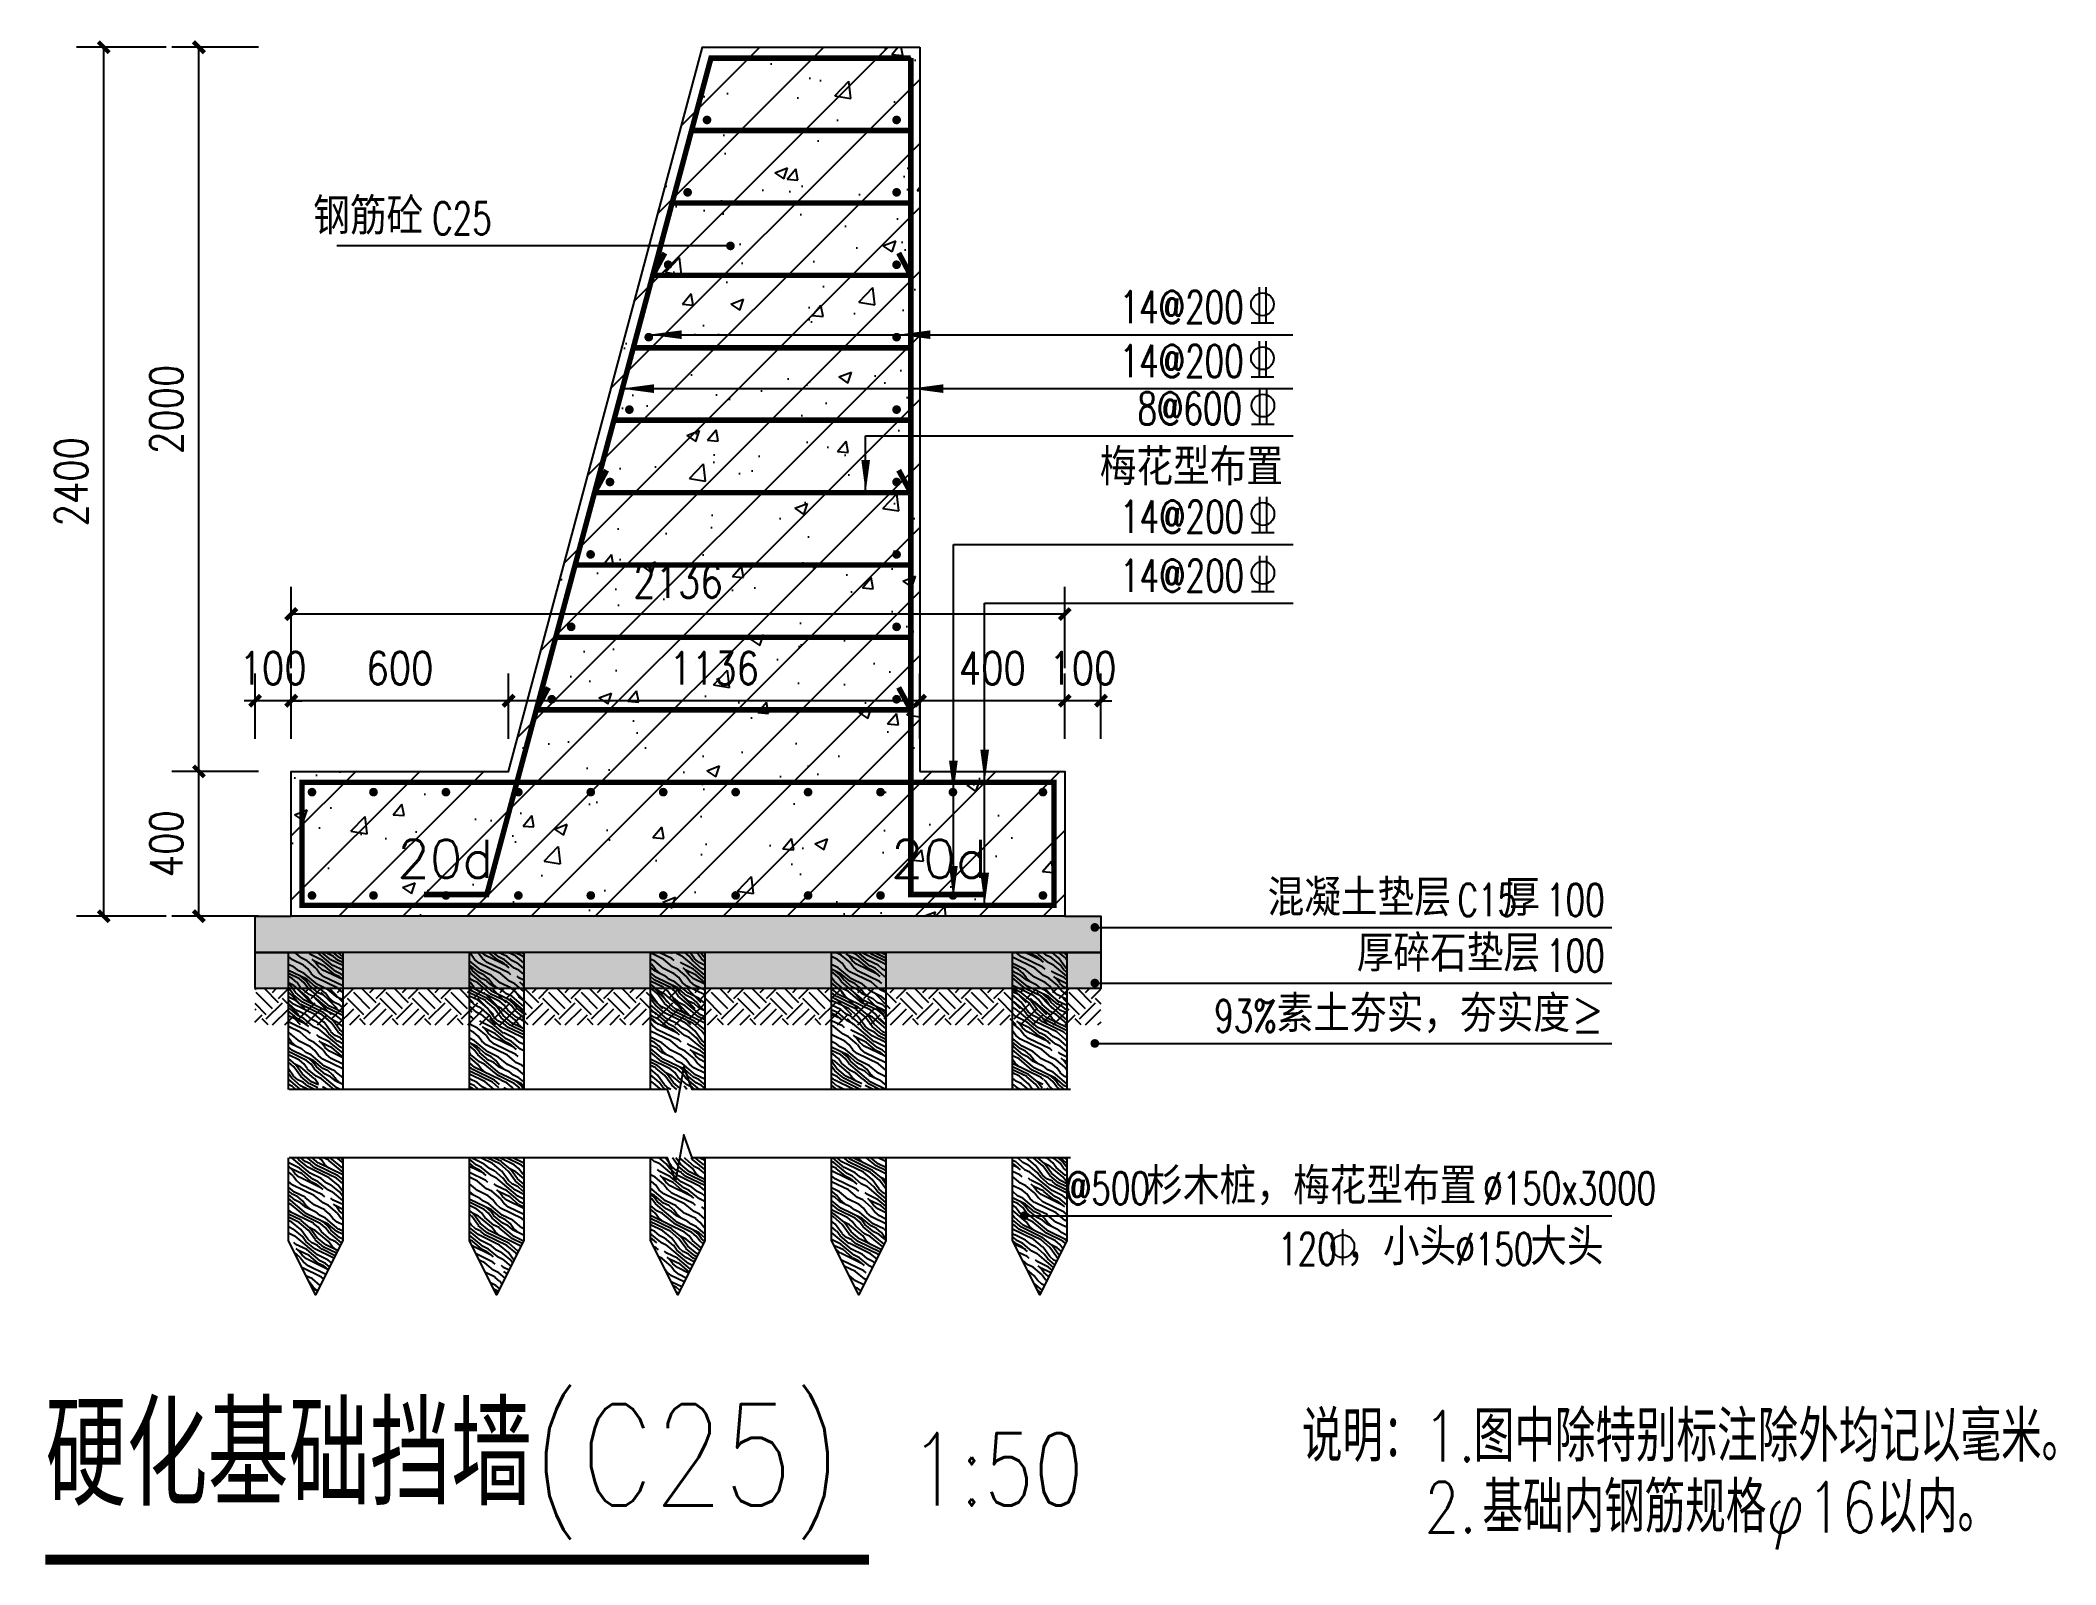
# Model space of a CAD drawing. Header units: millimetres. Extents: x -1471591 to 944464, y -468930 to 547002.
# Drawn here: x -766265 to -760700, y 144509 to 148719 of the extents above; entities that cross this region are included whole.
import ezdxf

# ---------------------------------------------------------------- set-up
doc = ezdxf.new("R2010")
doc.units = ezdxf.units.MM
doc.header["$LTSCALE"] = 10
doc.header["$PDMODE"] = 35
for name, color, linetype in [('0L-线填充', 8, 'Continuous'), ('DIM_LEAD', 3, 'Continuous'), ('DIM_SYMB', 3, 'Continuous'), ('PUB_DIM', 3, 'Continuous'), ('PUB_TEXT', 7, 'Continuous'), ('铺装', 14, 'Continuous')]:
    doc.layers.add(name, color=color, linetype=linetype)
doc.styles.add('_TCH_DIM', font='SIMPLEX.shx', dxfattribs={"bigfont": 'hztxt.shx'})
doc.styles.add('DIM_FONT', font='SIMPLEX.shx', dxfattribs={"width": 0.8})
doc.styles.get("Standard").update_dxf_attribs({"font": 'simplex.shx', "width": 0.8, "bigfont": 'hztxt.shx'})
doc.dimstyles.new('DIMN30', dxfattribs={"dimscale": 0.3, "dimtxt": 300, "dimasz": 100, "dimexe": 250, "dimexo": 300, "dimgap": 150, "dimtad": 1, "dimdec": 0, "dimzin": 0, "dimdsep": 46, "dimtxsty": 'DIM_FONT', "dimblk": 'ARCHTICK', "dimcen": 0.09, "dimclrt": 2, "dimazin": 2, "dimtfac": 1, "dimtdec": 0, "dimtix": 1, "dimtmove": 2, "dimatfit": 3, "dimldrblk": 'CLOSEDBLANK', "dimfxl": 0, "dimtolj": 1, "dimtzin": 0, "dimarcsym": 0})

msp = doc.modelspace()

# ---------------------------------------------------------------- texts
at = {"layer": 'PUB_TEXT', "style": '_TCH_DIM'}
for s, height, p in [('钢筋砼', 101.28, (-765511.2, 148183)), ('梅花型布置', 101.28, (-763339.6, 147490.1)), ('混凝土垫层', 101.28, (-762876.1, 146300.6)), ('厚', 101.3, (-762225.4, 146300.6)), ('厚碎石垫层', 101.28, (-762629.7, 146146.9)), ('素土夯实，夯实度≥', 101.28, (-762850.9, 145980.2)), ('杉木桩，梅花型布置', 101.28, (-763211, 145504.3)), ('，小头', 101.28, (-762658.8, 145336.3)), ('大头', 101.28, (-762150.7, 145336.3))]:
    msp.add_text(s, height=height, dxfattribs=at).set_placement(p)
at = {"layer": 'PUB_TEXT', "style": '_TCH_DIM', "width": 0.705882}
for s, p in [('C25', (-765183, 148183)), ('14@200', (-763284.6, 147937.8)), ('14@200', (-763284.6, 147788.8)), ('8@600', (-763235.4, 147658.1)), ('14@200', (-763283.4, 147358.7)), ('14@200', (-763283.4, 147196.1)), ('C15', (-762351.7, 146300.6)), ('100', (-762107, 146300.6)), ('100', (-762107, 146146.9)), ('93%', (-763023.5, 145980.2)), ('@500', (-763435.7, 145504.3)), ('%%c150x3000', (-762280.7, 145504.3)), ('120', (-762846.9, 145336.3)), ('%%c150', (-762357.7, 145336.3))]:
    msp.add_text(s, height=89.25, dxfattribs=at).set_placement(p)
at = {"layer": 'PUB_TEXT', "color": 2}
for p in [(-765279.3, 146406.2), (-763916.3, 146406.2)]:
    msp.add_text('20d', height=105, dxfattribs=at).set_placement(p)
at = {"layer": 'PUB_TEXT', "color": 7, "width": 0.8}
for s, height, p in [('硬化基础挡墙', 280, (-766250.8, 144672.4)), ('(C25)', 280, (-764906.8, 144672.4)), ('1:50', 200, (-763864.2, 144672.4))]:
    msp.add_text(s, height=height, dxfattribs=at).set_placement(p)
at = {"layer": 'PUB_TEXT', "width": 0.8}
for s, p in [('说明：', (-762781.3, 144793.9)), ('1.', (-762445.3, 144793.9)), ('图中除特别标注除外均记以毫米。', (-762306.7, 144793.9)), ('基础内钢筋规格φ', (-762282.7, 144597.9)), ('以内。', (-761194.7, 144597.9)), ('2.', (-762442.7, 144597.9)), ('16', (-761386.7, 144597.9))]:
    msp.add_text(s, height=140, dxfattribs=at).set_placement(p)

# ---------------------------------------------------------------- blocks, each defined once
blk = doc.blocks.new('smz')
at = {"layer": '0L-线填充'}
h = blk.add_hatch(dxfattribs=at)
h.set_pattern_fill('木纹02', color=256, scale=40, angle=40, style=0)
h.set_pattern_definition([(40, (-54325.9, 655.46), (-102.846, 122.5671), [32, -48, 16, -64]), (40, (-54242.67, 730.51), (-102.846, 122.5671), [32, -128]), (40, (-54260.07, 726.36), (-102.846, 122.5671), [16, -144]), (40, (-54330.05, 672.86), (-102.846, 122.5671), [8, -112, 8, -32]), (40, (-54292.3, 714.98), (-102.846, 122.5671), [32, -48, 8, -72]), (40, (-54325.5, 692.33), (-102.846, 122.5671), [24, -136]), (40, (-54297.44, 721.11), (-102.846, 122.5671), [48, -112]), (40, (-54336.78, 693.32), (-102.846, 122.5671), [32, -128]), (40, (-54290.32, 737.52), (-102.846, 122.5671), [80, -80]), (40, (-54332.23, 712.8), (-102.846, 122.5671), [16, -48, 32, -64]), (40, (-54249.01, 787.85), (-102.846, 122.5671), [32, -128]), (40, (-54276.1, 770.35), (-102.846, 122.5671), [16, -144]), (40, (-54303.18, 752.84), (-102.846, 122.5671), [16, -144]), (40, (-54367.03, 704.48), (-102.846, 122.5671), [32, -128]), (40, (-54308.32, 758.97), (-102.846, 122.5671), [32, -128]), (40, (-54313.46, 765.1), (-102.846, 122.5671), [32, -32, 32, -64]), (40, (-54343.12, 750.66), (-102.846, 122.5671), [16, -80, 32, -32]), (40, (-54321.18, 774.29), (-102.846, 122.5671), [48, -112]), (40, (-54326.32, 780.42), (-102.846, 122.5671), [32, -128]), (40, (-54377.92, 742.35), (-102.846, 122.5671), [48, -64, 16, -32]), (40, (-54383.06, 748.47), (-102.846, 122.5671), [80, -80]), (40, (-54312.09, 813.25), (-102.846, 122.5671), [16, -144]), (40, (-54351.43, 785.46), (-102.846, 122.5671), [32, -128]), (40, (-54378.52, 767.95), (-102.846, 122.5671), [16, -64, 16, -64]), (40, (-54393.34, 760.73), (-102.846, 122.5671), [16, -48, 32, -64]), (40, (-54371.4, 784.36), (-102.846, 122.5671), [16, -80, 16, -48]), (40, (-54349.46, 808), (-102.846, 122.5671), [48, -112]), (40, (-54403.63, 772.99), (-102.846, 122.5671), [32, -128]), (40, (-54344.92, 827.47), (-102.846, 122.5671), [16, -144]), (40, (-54322.97, 851.1), (-102.846, 122.5671), [16, -144]), (54.03624, (-54247.81, 736.64), (122.56711, 102.846018), [16.48, -643.2169]), (54.03624, (-54258.695, 774.504), (122.56711, 102.846018), [16.48, -643.2169]), (54.03624, (-54332.66, 837.76), (122.56711, 102.846018), [16.48, -643.2169]), (54.03624, (-54330.86, 760.943), (122.56711, 102.846018), [16.48, -643.2169]), (54.03624, (-54321.775, 799.897), (122.56711, 102.846018), [16.48, -643.2169]), (54.03624, (-54301.805, 800.99), (122.56711, 102.846018), [16.48, -643.2169]), (54.03624, (-54381.087, 771.015), (122.56711, 102.846018), [16.48, -643.2169]), (54.03624, (-54326.917, 806.025), (122.56711, 102.846018), [16.48, -643.2169]), (54.03624, (-54263.837, 780.63), (122.56711, 102.846018), [32.96, -626.7369]), (54.03624, (-54283.807, 779.54), (122.56711, 102.846018), [32.96, -626.7369]), (54.03624, (-54288.95, 785.67), (122.56711, 102.846018), [32.96, -626.7369]), (205.96376, (-54292.294, 714.98), (-122.56711, -102.846018), [16.48, -32.96, 16.48, -593.77688]), (205.96376, (-54332.235, 712.796), (-122.56711, -102.846018), [16.48, -643.2169]), (205.96376, (-54378.515, 767.95), (-122.56711, -102.846018), [32.96, -626.7369]), (234.03624, (-54242.67, 730.513), (-122.56711, -102.846018), [16.48, -643.2169]), (25.96376, (-54218.155, 751.082), (122.56711, 102.846018), [16.48, -643.2169]), (25.96376, (-54290.92, 763.127), (122.56711, 102.846018), [16.48, -643.2169]), (25.96376, (-54284.406, 805.145), (122.56711, 102.846018), [16.48, -643.2169]), (25.96376, (-54341.146, 773.2), (122.56711, 102.846018), [16.48, -643.2169]), (25.96376, (-54366.26, 778.236), (122.56711, 102.846018), [16.48, -643.2169]), (25.96376, (-54359.144, 794.65), (122.56711, 102.846018), [16.48, -643.2169]), (25.96376, (-54341.146, 773.2), (122.56711, 102.846018), [16.48, -643.2169]), (25.96376, (-54319.803, 822.44), (122.56711, 102.846018), [65.92, -593.7769]), (25.96376, (-54323.922, 677.998), (122.56711, 102.846018), [65.92, -593.7769]), (25.96376, (-54319.38, 697.475), (122.56711, 102.846018), [65.92, -593.7769]), (25.96376, (-54312.265, 713.888), (122.56711, 102.846018), [16.48, -32.96, 32.96, -577.29688]), (25.96376, (-54319.978, 723.08), (122.56711, 102.846018), [32.96, -32.96, 32.96, -560.81688]), (25.96376, (-54342.52, 725.053), (122.56711, 102.846018), [65.92, -593.7769]), (25.96376, (-54362.49, 723.96), (122.56711, 102.846018), [65.92, -593.7769]), (25.96376, (-54367.63, 730.09), (122.56711, 102.846018), [65.92, -593.7769]), (25.96376, (-54312.69, 838.85), (122.56711, 102.846018), [16.48, -643.2169]), (25.96377, (-54310.717, 861.393), (122.56709, 102.84604), [32.96, -626.7369]), (25.96377, (-54379.115, 793.557), (122.56709, 102.84604), [32.96, -626.7369]), (25.96376, (-54301.38, 676.026), (122.56711, 102.84602), [65.92, -593.7769]), (25.96376, (-54299.833, 823.53), (122.56711, 102.84602), [49.44, -610.2569]), (25.96376, (-54279.863, 824.622), (122.56711, 102.84602), [98.88, -560.8169])])
h.paths.add_polyline_path([(0, -412.3), (53.6, -412.3), (64.2, -383.3), (69.3, -412.3), (150, -412.3), (150, -33.9), (0, -33.9)])
h.paths.add_polyline_path([(150, -601.1), (0, -601.1), (0, -829.8), (75, -979.8), (150, -829.8)])
at = {"color": 30}
for points in [[(150, -412.3), (150, -33.9), (0, -33.9), (0, -412.3)], [(0, -601.1), (0, -829.8), (75, -979.8), (150, -829.8), (150, -601.1)]]:
    blk.add_lwpolyline(points, dxfattribs=at)
blk = doc.blocks.new('A$C6DF423F1')
h = blk.add_hatch(color=1)
h.paths.add_polyline_path([(-1659.5, 2099.3, 0.414214), (-1671.5, 2111.3), (-1671.5, 2099.3)])
h.paths.add_polyline_path([(-1671.5, 2099.3), (-1683.5, 2099.3, 0.414214), (-1671.5, 2087.3)])
h.paths.add_polyline_path([(-1671.5, 2111.3, 0.414214), (-1683.5, 2099.3), (-1671.5, 2099.3)])
h.paths.add_polyline_path([(-1671.5, 2087.3, 0.414214), (-1659.5, 2099.3), (-1671.5, 2099.3)])
h = blk.add_hatch(color=1)
h.paths.add_polyline_path([(-1160, 2099.3, -0.414214), (-1148, 2111.3), (-1148, 2099.3)])
h.paths.add_polyline_path([(-1148, 2099.3), (-1136, 2099.3, -0.414214), (-1148, 2087.3)])
h.paths.add_polyline_path([(-1148, 2111.3, -0.414214), (-1136, 2099.3), (-1148, 2099.3)])
h.paths.add_polyline_path([(-1148, 2087.3, -0.414214), (-1160, 2099.3), (-1148, 2099.3)])
h = blk.add_hatch(color=1)
h.paths.add_polyline_path([(-1659.5, 1899.3, 0.414214), (-1671.5, 1911.3), (-1671.5, 1899.3)])
h.paths.add_polyline_path([(-1671.5, 1899.3), (-1683.5, 1899.3, 0.414214), (-1671.5, 1887.3)])
h.paths.add_polyline_path([(-1671.5, 1911.3, 0.414214), (-1683.5, 1899.3), (-1671.5, 1899.3)])
h.paths.add_polyline_path([(-1671.5, 1887.3, 0.414214), (-1659.5, 1899.3), (-1671.5, 1899.3)])
h = blk.add_hatch(color=1)
h.paths.add_polyline_path([(-1106.4, 1899.3, -0.414214), (-1094.4, 1911.3), (-1094.4, 1899.3)])
h.paths.add_polyline_path([(-1094.4, 1899.3), (-1082.4, 1899.3, -0.414214), (-1094.4, 1887.3)])
h.paths.add_polyline_path([(-1094.4, 1911.3, -0.414214), (-1082.4, 1899.3), (-1094.4, 1899.3)])
h.paths.add_polyline_path([(-1094.4, 1887.3, -0.414214), (-1106.4, 1899.3), (-1094.4, 1899.3)])
h = blk.add_hatch(color=1)
h.paths.add_polyline_path([(-1659.5, 1699.3, 0.414214), (-1671.5, 1711.3), (-1671.5, 1699.3)])
h.paths.add_polyline_path([(-1671.5, 1699.3), (-1683.5, 1699.3, 0.414214), (-1671.5, 1687.3)])
h.paths.add_polyline_path([(-1671.5, 1711.3, 0.414214), (-1683.5, 1699.3), (-1671.5, 1699.3)])
h.paths.add_polyline_path([(-1671.5, 1687.3, 0.414214), (-1659.5, 1699.3), (-1671.5, 1699.3)])
h = blk.add_hatch(color=1)
h.paths.add_polyline_path([(-1052.8, 1699.3, -0.414214), (-1040.8, 1711.3), (-1040.8, 1699.3)])
h.paths.add_polyline_path([(-1040.8, 1699.3), (-1028.8, 1699.3, -0.414214), (-1040.8, 1687.3)])
h.paths.add_polyline_path([(-1040.8, 1711.3, -0.414214), (-1028.8, 1699.3), (-1040.8, 1699.3)])
h.paths.add_polyline_path([(-1040.8, 1687.3, -0.414214), (-1052.8, 1699.3), (-1040.8, 1699.3)])
h = blk.add_hatch(color=1)
h.paths.add_polyline_path([(-1659.5, 1499.3, 0.414214), (-1671.5, 1511.3), (-1671.5, 1499.3)])
h.paths.add_polyline_path([(-1671.5, 1499.3), (-1683.5, 1499.3, 0.414214), (-1671.5, 1487.3)])
h.paths.add_polyline_path([(-1671.5, 1511.3, 0.414214), (-1683.5, 1499.3), (-1671.5, 1499.3)])
h.paths.add_polyline_path([(-1671.5, 1487.3, 0.414214), (-1659.5, 1499.3), (-1671.5, 1499.3)])
h = blk.add_hatch(color=1)
h.paths.add_polyline_path([(-999.2, 1499.3, -0.414214), (-987.2, 1511.3), (-987.2, 1499.3)])
h.paths.add_polyline_path([(-987.2, 1499.3), (-975.2, 1499.3, -0.414214), (-987.2, 1487.3)])
h.paths.add_polyline_path([(-987.2, 1511.3, -0.414214), (-975.2, 1499.3), (-987.2, 1499.3)])
h.paths.add_polyline_path([(-987.2, 1487.3, -0.414214), (-999.2, 1499.3), (-987.2, 1499.3)])
h = blk.add_hatch(color=1)
h.paths.add_polyline_path([(-1659.5, 1299.3, 0.414214), (-1671.5, 1311.3), (-1671.5, 1299.3)])
h.paths.add_polyline_path([(-1671.5, 1299.3), (-1683.5, 1299.3, 0.414214), (-1671.5, 1287.3)])
h.paths.add_polyline_path([(-1671.5, 1311.3, 0.414214), (-1683.5, 1299.3), (-1671.5, 1299.3)])
h.paths.add_polyline_path([(-1671.5, 1287.3, 0.414214), (-1659.5, 1299.3), (-1671.5, 1299.3)])
h = blk.add_hatch(color=1)
h.paths.add_polyline_path([(-945.6, 1299.3, -0.414214), (-933.6, 1311.3), (-933.6, 1299.3)])
h.paths.add_polyline_path([(-933.6, 1299.3), (-921.6, 1299.3, -0.414214), (-933.6, 1287.3)])
h.paths.add_polyline_path([(-933.6, 1311.3, -0.414214), (-921.6, 1299.3), (-933.6, 1299.3)])
h.paths.add_polyline_path([(-933.6, 1287.3, -0.414214), (-945.6, 1299.3), (-933.6, 1299.3)])
h = blk.add_hatch(color=1)
h.paths.add_polyline_path([(-1659.5, 1099.3, 0.414214), (-1671.5, 1111.3), (-1671.5, 1099.3)])
h.paths.add_polyline_path([(-1671.5, 1099.3), (-1683.5, 1099.3, 0.414214), (-1671.5, 1087.3)])
h.paths.add_polyline_path([(-1671.5, 1111.3, 0.414214), (-1683.5, 1099.3), (-1671.5, 1099.3)])
h.paths.add_polyline_path([(-1671.5, 1087.3, 0.414214), (-1659.5, 1099.3), (-1671.5, 1099.3)])
h = blk.add_hatch(color=1)
h.paths.add_polyline_path([(-892.1, 1099.3, -0.414214), (-880.1, 1111.3), (-880.1, 1099.3)])
h.paths.add_polyline_path([(-880.1, 1099.3), (-868.1, 1099.3, -0.414214), (-880.1, 1087.3)])
h.paths.add_polyline_path([(-880.1, 1111.3, -0.414214), (-868.1, 1099.3), (-880.1, 1099.3)])
h.paths.add_polyline_path([(-880.1, 1087.3, -0.414214), (-892.1, 1099.3), (-880.1, 1099.3)])
h = blk.add_hatch(color=1)
h.paths.add_polyline_path([(-1659.5, 899.3, 0.414214), (-1671.5, 911.3), (-1671.5, 899.3)])
h.paths.add_polyline_path([(-1671.5, 899.3), (-1683.5, 899.3, 0.414214), (-1671.5, 887.3)])
h.paths.add_polyline_path([(-1671.5, 911.3, 0.414214), (-1683.5, 899.3), (-1671.5, 899.3)])
h.paths.add_polyline_path([(-1671.5, 887.3, 0.414214), (-1659.5, 899.3), (-1671.5, 899.3)])
h = blk.add_hatch(color=1)
h.paths.add_polyline_path([(-838.5, 899.3, -0.414214), (-826.5, 911.3), (-826.5, 899.3)])
h.paths.add_polyline_path([(-826.5, 899.3), (-814.5, 899.3, -0.414214), (-826.5, 887.3)])
h.paths.add_polyline_path([(-826.5, 911.3, -0.414214), (-814.5, 899.3), (-826.5, 899.3)])
h.paths.add_polyline_path([(-826.5, 887.3, -0.414214), (-838.5, 899.3), (-826.5, 899.3)])
h = blk.add_hatch(color=1)
h.paths.add_polyline_path([(-1659.5, 699.3, 0.414214), (-1671.5, 711.3), (-1671.5, 699.3)])
h.paths.add_polyline_path([(-1671.5, 699.3), (-1683.5, 699.3, 0.414214), (-1671.5, 687.3)])
h.paths.add_polyline_path([(-1671.5, 711.3, 0.414214), (-1683.5, 699.3), (-1671.5, 699.3)])
h.paths.add_polyline_path([(-1671.5, 687.3, 0.414214), (-1659.5, 699.3), (-1671.5, 699.3)])
h = blk.add_hatch(color=1)
h.paths.add_polyline_path([(-784.9, 699.3, -0.414214), (-772.9, 711.3), (-772.9, 699.3)])
h.paths.add_polyline_path([(-772.9, 699.3), (-760.9, 699.3, -0.414214), (-772.9, 687.3)])
h.paths.add_polyline_path([(-772.9, 711.3, -0.414214), (-760.9, 699.3), (-772.9, 699.3)])
h.paths.add_polyline_path([(-772.9, 687.3, -0.414214), (-784.9, 699.3), (-772.9, 699.3)])
h = blk.add_hatch(color=1)
h.paths.add_polyline_path([(-1659.5, 499.3, 0.414214), (-1671.5, 511.3), (-1671.5, 499.3)])
h.paths.add_polyline_path([(-1671.5, 499.3), (-1683.5, 499.3, 0.414214), (-1671.5, 487.3)])
h.paths.add_polyline_path([(-1671.5, 511.3, 0.414214), (-1683.5, 499.3), (-1671.5, 499.3)])
h.paths.add_polyline_path([(-1671.5, 487.3, 0.414214), (-1659.5, 499.3), (-1671.5, 499.3)])
h = blk.add_hatch(color=1)
h.paths.add_polyline_path([(-731.3, 499.3, -0.414214), (-719.3, 511.3), (-719.3, 499.3)])
h.paths.add_polyline_path([(-719.3, 499.3), (-707.3, 499.3, -0.414214), (-719.3, 487.3)])
h.paths.add_polyline_path([(-719.3, 511.3, -0.414214), (-707.3, 499.3), (-719.3, 499.3)])
h.paths.add_polyline_path([(-719.3, 487.3, -0.414214), (-731.3, 499.3), (-719.3, 499.3)])
h = blk.add_hatch(color=1)
h.paths.add_polyline_path([(-2063.5, 242.7, 0.414214), (-2075.5, 254.7), (-2075.5, 242.7)])
h.paths.add_polyline_path([(-2075.5, 242.7), (-2087.5, 242.7, 0.414214), (-2075.5, 230.7)])
h.paths.add_polyline_path([(-2075.5, 254.7, 0.414214), (-2087.5, 242.7), (-2075.5, 242.7)])
h.paths.add_polyline_path([(-2075.5, 230.7, 0.414214), (-2063.5, 242.7), (-2075.5, 242.7)])
h = blk.add_hatch(color=1)
h.paths.add_polyline_path([(-1815.1, 242.7, 0.414214), (-1827.1, 254.7), (-1827.1, 242.7)])
h.paths.add_polyline_path([(-1827.1, 242.7), (-1839.1, 242.7, 0.414214), (-1827.1, 230.7)])
h.paths.add_polyline_path([(-1827.1, 254.7, 0.414214), (-1839.1, 242.7), (-1827.1, 242.7)])
h.paths.add_polyline_path([(-1827.1, 230.7, 0.414214), (-1815.1, 242.7), (-1827.1, 242.7)])
h = blk.add_hatch(color=1)
h.paths.add_polyline_path([(-1615.1, 242.7, 0.414214), (-1627.1, 254.7), (-1627.1, 242.7)])
h.paths.add_polyline_path([(-1627.1, 242.7), (-1639.1, 242.7, 0.414214), (-1627.1, 230.7)])
h.paths.add_polyline_path([(-1627.1, 254.7, 0.414214), (-1639.1, 242.7), (-1627.1, 242.7)])
h.paths.add_polyline_path([(-1627.1, 230.7, 0.414214), (-1615.1, 242.7), (-1627.1, 242.7)])
h = blk.add_hatch(color=1)
h.paths.add_polyline_path([(-1415.1, 242.7, 0.414214), (-1427.1, 254.7), (-1427.1, 242.7)])
h.paths.add_polyline_path([(-1427.1, 242.7), (-1439.1, 242.7, 0.414214), (-1427.1, 230.7)])
h.paths.add_polyline_path([(-1427.1, 254.7, 0.414214), (-1439.1, 242.7), (-1427.1, 242.7)])
h.paths.add_polyline_path([(-1427.1, 230.7, 0.414214), (-1415.1, 242.7), (-1427.1, 242.7)])
h = blk.add_hatch(color=1)
h.paths.add_polyline_path([(-1215.1, 242.7, 0.414214), (-1227.1, 254.7), (-1227.1, 242.7)])
h.paths.add_polyline_path([(-1227.1, 242.7), (-1239.1, 242.7, 0.414214), (-1227.1, 230.7)])
h.paths.add_polyline_path([(-1227.1, 254.7, 0.414214), (-1239.1, 242.7), (-1227.1, 242.7)])
h.paths.add_polyline_path([(-1227.1, 230.7, 0.414214), (-1215.1, 242.7), (-1227.1, 242.7)])
h = blk.add_hatch(color=1)
h.paths.add_polyline_path([(-1015.1, 242.7, 0.414214), (-1027.1, 254.7), (-1027.1, 242.7)])
h.paths.add_polyline_path([(-1027.1, 242.7), (-1039.1, 242.7, 0.414214), (-1027.1, 230.7)])
h.paths.add_polyline_path([(-1027.1, 254.7, 0.414214), (-1039.1, 242.7), (-1027.1, 242.7)])
h.paths.add_polyline_path([(-1027.1, 230.7, 0.414214), (-1015.1, 242.7), (-1027.1, 242.7)])
h = blk.add_hatch(color=1)
h.paths.add_polyline_path([(-815.1, 242.7, 0.414214), (-827.1, 254.7), (-827.1, 242.7)])
h.paths.add_polyline_path([(-827.1, 242.7), (-839.1, 242.7, 0.414214), (-827.1, 230.7)])
h.paths.add_polyline_path([(-827.1, 254.7, 0.414214), (-839.1, 242.7), (-827.1, 242.7)])
h.paths.add_polyline_path([(-827.1, 230.7, 0.414214), (-815.1, 242.7), (-827.1, 242.7)])
h = blk.add_hatch(color=1)
h.paths.add_polyline_path([(-615.1, 242.7, 0.414214), (-627.1, 254.7), (-627.1, 242.7)])
h.paths.add_polyline_path([(-627.1, 242.7), (-639.1, 242.7, 0.414214), (-627.1, 230.7)])
h.paths.add_polyline_path([(-627.1, 254.7, 0.414214), (-639.1, 242.7), (-627.1, 242.7)])
h.paths.add_polyline_path([(-627.1, 230.7, 0.414214), (-615.1, 242.7), (-627.1, 242.7)])
h = blk.add_hatch(color=1)
h.paths.add_polyline_path([(-415.1, 242.7, 0.414214), (-427.1, 254.7), (-427.1, 242.7)])
h.paths.add_polyline_path([(-427.1, 242.7), (-439.1, 242.7, 0.414214), (-427.1, 230.7)])
h.paths.add_polyline_path([(-427.1, 254.7, 0.414214), (-439.1, 242.7), (-427.1, 242.7)])
h.paths.add_polyline_path([(-427.1, 230.7, 0.414214), (-415.1, 242.7), (-427.1, 242.7)])
h = blk.add_hatch(color=1)
h.paths.add_polyline_path([(-215.1, 242.7, 0.414214), (-227.1, 254.7), (-227.1, 242.7)])
h.paths.add_polyline_path([(-227.1, 242.7), (-239.1, 242.7, 0.414214), (-227.1, 230.7)])
h.paths.add_polyline_path([(-227.1, 254.7, 0.414214), (-239.1, 242.7), (-227.1, 242.7)])
h.paths.add_polyline_path([(-227.1, 230.7, 0.414214), (-215.1, 242.7), (-227.1, 242.7)])
h = blk.add_hatch(color=1)
h.paths.add_polyline_path([(-45.2, 242.7, 0.414214), (-57.2, 254.7), (-57.2, 242.7)])
h.paths.add_polyline_path([(-57.2, 242.7), (-69.2, 242.7, 0.414214), (-57.2, 230.7)])
h.paths.add_polyline_path([(-57.2, 254.7, 0.414214), (-69.2, 242.7), (-57.2, 242.7)])
h.paths.add_polyline_path([(-57.2, 230.7, 0.414214), (-45.2, 242.7), (-57.2, 242.7)])
h = blk.add_hatch(color=1)
h.paths.add_polyline_path([(-2063.5, -42.7, -0.414214), (-2075.5, -54.7), (-2075.5, -42.7)])
h.paths.add_polyline_path([(-2075.5, -42.7), (-2087.5, -42.7, -0.414214), (-2075.5, -30.7)])
h.paths.add_polyline_path([(-2075.5, -54.7, -0.414214), (-2087.5, -42.7), (-2075.5, -42.7)])
h.paths.add_polyline_path([(-2075.5, -30.7, -0.414214), (-2063.5, -42.7), (-2075.5, -42.7)])
h = blk.add_hatch(color=1)
h.paths.add_polyline_path([(-1815.1, -42.7, -0.414214), (-1827.1, -54.7), (-1827.1, -42.7)])
h.paths.add_polyline_path([(-1827.1, -42.7), (-1839.1, -42.7, -0.414214), (-1827.1, -30.7)])
h.paths.add_polyline_path([(-1827.1, -54.7, -0.414214), (-1839.1, -42.7), (-1827.1, -42.7)])
h.paths.add_polyline_path([(-1827.1, -30.7, -0.414214), (-1815.1, -42.7), (-1827.1, -42.7)])
h = blk.add_hatch(color=1)
h.paths.add_polyline_path([(-1615.1, -42.7, -0.414214), (-1627.1, -54.7), (-1627.1, -42.7)])
h.paths.add_polyline_path([(-1627.1, -42.7), (-1639.1, -42.7, -0.414214), (-1627.1, -30.7)])
h.paths.add_polyline_path([(-1627.1, -54.7, -0.414214), (-1639.1, -42.7), (-1627.1, -42.7)])
h.paths.add_polyline_path([(-1627.1, -30.7, -0.414214), (-1615.1, -42.7), (-1627.1, -42.7)])
h = blk.add_hatch(color=1)
h.paths.add_polyline_path([(-1415.1, -42.7, -0.414214), (-1427.1, -54.7), (-1427.1, -42.7)])
h.paths.add_polyline_path([(-1427.1, -42.7), (-1439.1, -42.7, -0.414214), (-1427.1, -30.7)])
h.paths.add_polyline_path([(-1427.1, -54.7, -0.414214), (-1439.1, -42.7), (-1427.1, -42.7)])
h.paths.add_polyline_path([(-1427.1, -30.7, -0.414214), (-1415.1, -42.7), (-1427.1, -42.7)])
h = blk.add_hatch(color=1)
h.paths.add_polyline_path([(-1215.1, -42.7, -0.414214), (-1227.1, -54.7), (-1227.1, -42.7)])
h.paths.add_polyline_path([(-1227.1, -42.7), (-1239.1, -42.7, -0.414214), (-1227.1, -30.7)])
h.paths.add_polyline_path([(-1227.1, -54.7, -0.414214), (-1239.1, -42.7), (-1227.1, -42.7)])
h.paths.add_polyline_path([(-1227.1, -30.7, -0.414214), (-1215.1, -42.7), (-1227.1, -42.7)])
h = blk.add_hatch(color=1)
h.paths.add_polyline_path([(-1015.1, -42.7, -0.414214), (-1027.1, -54.7), (-1027.1, -42.7)])
h.paths.add_polyline_path([(-1027.1, -42.7), (-1039.1, -42.7, -0.414214), (-1027.1, -30.7)])
h.paths.add_polyline_path([(-1027.1, -54.7, -0.414214), (-1039.1, -42.7), (-1027.1, -42.7)])
h.paths.add_polyline_path([(-1027.1, -30.7, -0.414214), (-1015.1, -42.7), (-1027.1, -42.7)])
h = blk.add_hatch(color=1)
h.paths.add_polyline_path([(-815.1, -42.7, -0.414214), (-827.1, -54.7), (-827.1, -42.7)])
h.paths.add_polyline_path([(-827.1, -42.7), (-839.1, -42.7, -0.414214), (-827.1, -30.7)])
h.paths.add_polyline_path([(-827.1, -54.7, -0.414214), (-839.1, -42.7), (-827.1, -42.7)])
h.paths.add_polyline_path([(-827.1, -30.7, -0.414214), (-815.1, -42.7), (-827.1, -42.7)])
h = blk.add_hatch(color=1)
h.paths.add_polyline_path([(-615.1, -42.7, -0.414214), (-627.1, -54.7), (-627.1, -42.7)])
h.paths.add_polyline_path([(-627.1, -42.7), (-639.1, -42.7, -0.414214), (-627.1, -30.7)])
h.paths.add_polyline_path([(-627.1, -54.7, -0.414214), (-639.1, -42.7), (-627.1, -42.7)])
h.paths.add_polyline_path([(-627.1, -30.7, -0.414214), (-615.1, -42.7), (-627.1, -42.7)])
h = blk.add_hatch(color=1)
h.paths.add_polyline_path([(-415.1, -42.7, -0.414214), (-427.1, -54.7), (-427.1, -42.7)])
h.paths.add_polyline_path([(-427.1, -42.7), (-439.1, -42.7, -0.414214), (-427.1, -30.7)])
h.paths.add_polyline_path([(-427.1, -54.7, -0.414214), (-439.1, -42.7), (-427.1, -42.7)])
h.paths.add_polyline_path([(-427.1, -30.7, -0.414214), (-415.1, -42.7), (-427.1, -42.7)])
h = blk.add_hatch(color=1)
h.paths.add_polyline_path([(-215.1, -42.7, -0.414214), (-227.1, -54.7), (-227.1, -42.7)])
h.paths.add_polyline_path([(-227.1, -42.7), (-239.1, -42.7, -0.414214), (-227.1, -30.7)])
h.paths.add_polyline_path([(-227.1, -54.7, -0.414214), (-239.1, -42.7), (-227.1, -42.7)])
h.paths.add_polyline_path([(-227.1, -30.7, -0.414214), (-215.1, -42.7), (-227.1, -42.7)])
h = blk.add_hatch(color=1)
h.paths.add_polyline_path([(-45.2, -42.7, -0.414214), (-57.2, -54.7), (-57.2, -42.7)])
h.paths.add_polyline_path([(-57.2, -42.7), (-69.2, -42.7, -0.414214), (-57.2, -30.7)])
h.paths.add_polyline_path([(-57.2, -54.7, -0.414214), (-69.2, -42.7), (-57.2, -42.7)])
h.paths.add_polyline_path([(-57.2, -30.7, -0.414214), (-45.2, -42.7), (-57.2, -42.7)])
at = {"color": 1, "const_width": 15}
for points in [[(-1710.7, 2270), (-1710.7, -40), (-1910.9, -40)], [(-366.8, -40), (-540, -40), (-1158.9, 2270), (-1710.7, 2270)], [(-1710.7, 2070), (-1105.3, 2070)], [(-1710.7, 1870), (-1051.7, 1870)], [(-1710.7, 1670), (-1677.3, 1731.8)], [(-998.1, 1670), (-1031.5, 1731.8)], [(-1710.7, 1670), (-998.1, 1670)], [(-1710.7, 1470), (-944.6, 1470)], [(-1710.7, 1270), (-891, 1270)], [(-1710.7, 1070), (-1677.3, 1131.8)], [(-837.4, 1070), (-870.8, 1131.8)], [(-1710.7, 1070), (-837.4, 1070)], [(-1710.7, 870), (-783.8, 870)], [(-1710.7, 670), (-730.2, 670)], [(-1710.7, 470), (-1677.3, 531.8)], [(-676.6, 470), (-710, 531.8)], [(-1710.7, 470), (-676.6, 470)], [(-30, 270), (-2105.9, 270), (-2105.9, -70), (-30, -70), (-30, 270)]]:
    blk.add_lwpolyline(points, dxfattribs=at)
blk = doc.blocks.new('_ArchTick')
at = {"color": 0, "linetype": 'ByBlock', "const_width": 0.4}
blk.add_lwpolyline([(-0.5, -0.5), (0.5, 0.5)], dxfattribs=at)
blk = doc.blocks.new('*D814')
at = {"layer": 'Defpoints', "color": 0, "transparency": 16777216}
for p in [(-763436, 146895.3), (-763436, 146700.1), (-763336, 146700.1)]:
    blk.add_point(p, dxfattribs=at)
at = {"layer": 'PUB_DIM', "color": 0, "lineweight": -2, "transparency": 16777216}
for p, q in [((-763436, 146790.1), (-763436, 146970.3)), ((-763336, 146790.1), (-763336, 146970.3)), ((-763436, 146895.3), (-763466, 146895.3)), ((-763336, 146895.3), (-763436, 146895.3)), ((-763336, 146895.3), (-763306, 146895.3))]:
    blk.add_line(p, q, dxfattribs=at)
at = {"layer": 'PUB_DIM', "color": 0, "lineweight": -2, "transparency": 16777216, "xscale": 30, "yscale": 30, "zscale": 30}
blk.add_blockref('_ArchTick', (-763436, 146895.3), dxfattribs=at)
at = {"layer": 'PUB_DIM', "color": 0, "lineweight": -2, "transparency": 16777216, "xscale": 30, "yscale": 30, "zscale": 30, "rotation": 180}
blk.add_blockref('_ArchTick', (-763336, 146895.3), dxfattribs=at)
at = {"layer": 'PUB_DIM', "color": 2, "transparency": 16777216, "insert": (-763386, 146985.3), "char_height": 90, "attachment_point": 5, "style": 'DIM_FONT'}
blk.add_mtext('\\A1;100', dxfattribs=at)
blk = doc.blocks.new('_ClosedBlank')
at = {"color": 0, "linetype": 'ByBlock', "lineweight": -2}
for p, q in [((-1, 0.17), (0, 0)), ((-1, 0.17), (-1, -0.17)), ((0, 0), (-1, -0.17))]:
    blk.add_line(p, q, dxfattribs=at)
blk = doc.blocks.new('*D815')
at = {"layer": 'Defpoints', "color": 0, "transparency": 16777216}
for p in [(-763836, 146895.3), (-763836, 146700.1), (-763436, 146700.1)]:
    blk.add_point(p, dxfattribs=at)
at = {"layer": 'PUB_DIM', "color": 0, "lineweight": -2, "transparency": 16777216}
for p, q in [((-763836, 146790.1), (-763836, 146970.3)), ((-763436, 146790.1), (-763436, 146970.3)), ((-763436, 146895.3), (-763836, 146895.3))]:
    blk.add_line(p, q, dxfattribs=at)
at = {"layer": 'PUB_DIM', "color": 0, "lineweight": -2, "transparency": 16777216, "xscale": 30, "yscale": 30, "zscale": 30, "rotation": 180}
blk.add_blockref('_ArchTick', (-763836, 146895.3), dxfattribs=at)
at = {"layer": 'PUB_DIM', "color": 0, "lineweight": -2, "transparency": 16777216, "xscale": 30, "yscale": 30, "zscale": 30}
blk.add_blockref('_ArchTick', (-763436, 146895.3), dxfattribs=at)
at = {"layer": 'PUB_DIM', "color": 2, "transparency": 16777216, "insert": (-763636, 146985.3), "char_height": 90, "attachment_point": 5, "style": 'DIM_FONT'}
blk.add_mtext('\\A1;400', dxfattribs=at)
blk = doc.blocks.new('*D816')
at = {"layer": 'Defpoints', "color": 0, "transparency": 16777216}
for p in [(-764971.9, 146895.3), (-764971.9, 146700.1), (-763836, 146700.1)]:
    blk.add_point(p, dxfattribs=at)
at = {"layer": 'PUB_DIM', "color": 0, "lineweight": -2, "transparency": 16777216}
for p, q in [((-764971.9, 146790.1), (-764971.9, 146970.3)), ((-763836, 146790.1), (-763836, 146970.3)), ((-763836, 146895.3), (-764971.9, 146895.3))]:
    blk.add_line(p, q, dxfattribs=at)
at = {"layer": 'PUB_DIM', "color": 0, "lineweight": -2, "transparency": 16777216, "xscale": 30, "yscale": 30, "zscale": 30, "rotation": 180}
blk.add_blockref('_ArchTick', (-764971.9, 146895.3), dxfattribs=at)
at = {"layer": 'PUB_DIM', "color": 0, "lineweight": -2, "transparency": 16777216, "xscale": 30, "yscale": 30, "zscale": 30}
blk.add_blockref('_ArchTick', (-763836, 146895.3), dxfattribs=at)
at = {"layer": 'PUB_DIM', "color": 2, "transparency": 16777216, "insert": (-764404, 146985.3), "char_height": 90, "attachment_point": 5, "style": 'DIM_FONT'}
blk.add_mtext('\\A1;1136', dxfattribs=at)
blk = doc.blocks.new('*D817')
at = {"layer": 'Defpoints', "color": 0, "transparency": 16777216}
for p in [(-765571.9, 146895.3), (-765571.9, 146700.1), (-764971.9, 146700.1)]:
    blk.add_point(p, dxfattribs=at)
at = {"layer": 'PUB_DIM', "color": 0, "lineweight": -2, "transparency": 16777216}
for p, q in [((-765571.9, 146790.1), (-765571.9, 146970.3)), ((-764971.9, 146790.1), (-764971.9, 146970.3)), ((-764971.9, 146895.3), (-765571.9, 146895.3))]:
    blk.add_line(p, q, dxfattribs=at)
at = {"layer": 'PUB_DIM', "color": 0, "lineweight": -2, "transparency": 16777216, "xscale": 30, "yscale": 30, "zscale": 30, "rotation": 180}
blk.add_blockref('_ArchTick', (-765571.9, 146895.3), dxfattribs=at)
at = {"layer": 'PUB_DIM', "color": 0, "lineweight": -2, "transparency": 16777216, "xscale": 30, "yscale": 30, "zscale": 30}
blk.add_blockref('_ArchTick', (-764971.9, 146895.3), dxfattribs=at)
at = {"layer": 'PUB_DIM', "color": 2, "transparency": 16777216, "insert": (-765271.9, 146985.3), "char_height": 90, "attachment_point": 5, "style": 'DIM_FONT'}
blk.add_mtext('\\A1;600', dxfattribs=at)
blk = doc.blocks.new('*D818')
at = {"layer": 'Defpoints', "color": 0, "transparency": 16777216}
for p in [(-765671.9, 146895.3), (-765671.9, 146700.1), (-765571.9, 146700.1)]:
    blk.add_point(p, dxfattribs=at)
at = {"layer": 'PUB_DIM', "color": 0, "lineweight": -2, "transparency": 16777216}
for p, q in [((-765671.9, 146790.1), (-765671.9, 146970.3)), ((-765571.9, 146790.1), (-765571.9, 146970.3)), ((-765671.9, 146895.3), (-765701.9, 146895.3)), ((-765571.9, 146895.3), (-765671.9, 146895.3)), ((-765571.9, 146895.3), (-765541.9, 146895.3))]:
    blk.add_line(p, q, dxfattribs=at)
at = {"layer": 'PUB_DIM', "color": 0, "lineweight": -2, "transparency": 16777216, "xscale": 30, "yscale": 30, "zscale": 30}
blk.add_blockref('_ArchTick', (-765671.9, 146895.3), dxfattribs=at)
at = {"layer": 'PUB_DIM', "color": 0, "lineweight": -2, "transparency": 16777216, "xscale": 30, "yscale": 30, "zscale": 30, "rotation": 180}
blk.add_blockref('_ArchTick', (-765571.9, 146895.3), dxfattribs=at)
at = {"layer": 'PUB_DIM', "color": 2, "transparency": 16777216, "insert": (-765621.9, 146985.3), "char_height": 90, "attachment_point": 5, "style": 'DIM_FONT'}
blk.add_mtext('\\A1;100', dxfattribs=at)
blk = doc.blocks.new('*D819')
at = {"layer": 'Defpoints', "color": 0, "transparency": 16777216}
for p in [(-765571.9, 147134.6), (-765571.9, 146895.3), (-763436, 146895.3)]:
    blk.add_point(p, dxfattribs=at)
at = {"layer": 'PUB_DIM', "color": 0, "lineweight": -2, "transparency": 16777216}
for p, q in [((-765571.9, 146985.3), (-765571.9, 147209.6)), ((-763436, 146985.3), (-763436, 147209.6)), ((-763436, 147134.6), (-765571.9, 147134.6))]:
    blk.add_line(p, q, dxfattribs=at)
at = {"layer": 'PUB_DIM', "color": 0, "lineweight": -2, "transparency": 16777216, "xscale": 30, "yscale": 30, "zscale": 30, "rotation": 180}
blk.add_blockref('_ArchTick', (-765571.9, 147134.6), dxfattribs=at)
at = {"layer": 'PUB_DIM', "color": 0, "lineweight": -2, "transparency": 16777216, "xscale": 30, "yscale": 30, "zscale": 30}
blk.add_blockref('_ArchTick', (-763436, 147134.6), dxfattribs=at)
at = {"layer": 'PUB_DIM', "color": 2, "transparency": 16777216, "insert": (-764504, 147224.6), "char_height": 90, "attachment_point": 5, "style": 'DIM_FONT'}
blk.add_mtext('\\A1;2136', dxfattribs=at)
blk = doc.blocks.new('*D820')
at = {"layer": 'Defpoints', "color": 0, "transparency": 16777216}
for p in [(-765826.9, 146700.1), (-765571.9, 146700.1), (-765571.9, 146300.1)]:
    blk.add_point(p, dxfattribs=at)
at = {"layer": 'PUB_DIM', "color": 0, "lineweight": -2, "transparency": 16777216}
for p, q in [((-765661.9, 146700.1), (-765901.9, 146700.1)), ((-765826.9, 146300.1), (-765826.9, 146700.1)), ((-765661.9, 146300.1), (-765901.9, 146300.1))]:
    blk.add_line(p, q, dxfattribs=at)
at = {"layer": 'PUB_DIM', "color": 0, "lineweight": -2, "transparency": 16777216, "xscale": 30, "yscale": 30, "zscale": 30}
for p, rotation in [((-765826.9, 146700.1), 90), ((-765826.9, 146300.1), 270)]:
    blk.add_blockref('_ArchTick', p, dxfattribs=dict(at, rotation=rotation))
at = {"layer": 'PUB_DIM', "color": 2, "transparency": 16777216, "insert": (-765916.9, 146500.1), "char_height": 90, "attachment_point": 5, "rotation": 90, "style": 'DIM_FONT'}
blk.add_mtext('\\A1;400', dxfattribs=at)
blk = doc.blocks.new('*D821')
at = {"layer": 'Defpoints', "color": 0, "transparency": 16777216}
for p in [(-765826.9, 148700.1), (-765571.9, 148700.1), (-765571.9, 146700.1)]:
    blk.add_point(p, dxfattribs=at)
at = {"layer": 'PUB_DIM', "color": 0, "lineweight": -2, "transparency": 16777216}
for p, q in [((-765661.9, 148700.1), (-765901.9, 148700.1)), ((-765826.9, 146700.1), (-765826.9, 148700.1)), ((-765661.9, 146700.1), (-765901.9, 146700.1))]:
    blk.add_line(p, q, dxfattribs=at)
at = {"layer": 'PUB_DIM', "color": 0, "lineweight": -2, "transparency": 16777216, "xscale": 30, "yscale": 30, "zscale": 30}
for p, rotation in [((-765826.9, 148700.1), 90), ((-765826.9, 146700.1), 270)]:
    blk.add_blockref('_ArchTick', p, dxfattribs=dict(at, rotation=rotation))
at = {"layer": 'PUB_DIM', "color": 2, "transparency": 16777216, "insert": (-765916.9, 147700.1), "char_height": 90, "attachment_point": 5, "rotation": 90, "style": 'DIM_FONT'}
blk.add_mtext('\\A1;2000', dxfattribs=at)
blk = doc.blocks.new('*D822')
at = {"layer": 'Defpoints', "color": 0, "transparency": 16777216}
for p in [(-766089.8, 148700.1), (-765826.9, 148700.1), (-765826.9, 146300.1)]:
    blk.add_point(p, dxfattribs=at)
at = {"layer": 'PUB_DIM', "color": 0, "lineweight": -2, "transparency": 16777216}
for p, q in [((-765916.9, 148700.1), (-766164.8, 148700.1)), ((-766089.8, 146300.1), (-766089.8, 148700.1)), ((-765916.9, 146300.1), (-766164.8, 146300.1))]:
    blk.add_line(p, q, dxfattribs=at)
at = {"layer": 'PUB_DIM', "color": 0, "lineweight": -2, "transparency": 16777216, "xscale": 30, "yscale": 30, "zscale": 30}
for p, rotation in [((-766089.8, 148700.1), 90), ((-766089.8, 146300.1), 270)]:
    blk.add_blockref('_ArchTick', p, dxfattribs=dict(at, rotation=rotation))
at = {"layer": 'PUB_DIM', "color": 2, "transparency": 16777216, "insert": (-766179.8, 147500.1), "char_height": 90, "attachment_point": 5, "rotation": 90, "style": 'DIM_FONT'}
blk.add_mtext('\\A1;2400', dxfattribs=at)

# ---------------------------------------------------------------- dimensions: what is measured, and where the dimension line sits
at = {"layer": 'PUB_DIM'}
for p1, p2, distance, picture, middle in [((-765826.9, 146300.1), (-765826.9, 148700.1), 262.9, '*D822', (-766179.8, 147500.1)), ((-765571.9, 146700.1), (-765571.9, 148700.1), 255, '*D821', (-765916.9, 147700.1)), ((-763436, 146895.3), (-765571.9, 146895.3), -239.2, '*D819', (-764504, 147224.6)), ((-765571.9, 146700.1), (-765671.9, 146700.1), -195.2, '*D818', (-765621.9, 146985.3)), ((-764971.9, 146700.1), (-765571.9, 146700.1), -195.2, '*D817', (-765271.9, 146985.3)), ((-763836, 146700.1), (-764971.9, 146700.1), -195.2, '*D816', (-764404, 146985.3)), ((-763436, 146700.1), (-763836, 146700.1), -195.2, '*D815', (-763636, 146985.3)), ((-763336, 146700.1), (-763436, 146700.1), -195.2, '*D814', (-763386, 146985.3)), ((-765571.9, 146300.1), (-765571.9, 146700.1), 255, '*D820', (-765916.9, 146500.1))]:
    dim = msp.add_aligned_dim(p1=p1, p2=p2, distance=distance, dimstyle='DIMN30', dxfattribs=at)
    dim.commit()
    dim.dimension.update_dxf_attribs({"geometry": picture, "text_midpoint": middle})

# ---------------------------------------------------------------- hatches: boundary and pattern name
h = msp.add_hatch()
h.set_pattern_fill('AR-CONC', color=8, scale=45, style=0)
h.set_pattern_definition([(50, (-820844.09, 145420.23), (81.9831, -7.17259), [8.5725, -94.2975]), (355, (-820844.09, 145420.23), (-15.85927, 85.97549), [6.858, -75.438]), (100.451, (-820837.26, 145419.63), (66.12413, 78.80251), [7.2855, -80.1405]), (46.1842, (-820844.09, 145443.09), (121.98557, -18.91905), [12.85875, -141.44625]), (96.6356, (-820833.93, 145441.51), (106.8319, 111.3415), [10.92825, -120.21075]), (351.184, (-820844.09, 145443.09), (106.83207, 111.3413), [10.287, -113.157]), (21, (-820832.66, 145437.376), (68.226696, -46.01948), [8.5725, -94.2975]), (326, (-820832.66, 145437.38), (27.81091, 82.88458), [6.858, -75.438]), (71.4514, (-820826.98, 145433.54), (96.03742, 36.86529), [7.2855, -80.1405]), (37.5, (-820844.092, 145420.23), (1.389871, 38.049767), [0, -74.5236, 0, -76.581, 0, -75.72375]), (7.5, (-820844.092, 145420.23), (30.068848, 45.08126), [0, -43.6626, 0, -72.8091, 0, -28.86075]), (327.5, (-820869.58, 145420.23), (61.015768, -2.577935), [0, -28.575, 0, -89.154, 0, -118.3005]), (317.5, (-820881.01, 145420.23), (66.65813, 11.44192), [0, -37.1475, 0, -59.2074, 0, -84.0105])])
h.paths.add_polyline_path([(-763336, 146200.1), (-763336, 146300.1), (-763436, 146300.1), (-765571.9, 146300.1), (-765671.9, 146300.1), (-765671.9, 146200.1)])
at = {"layer": '0L-线填充'}
h = msp.add_hatch(dxfattribs=at)
h.set_pattern_fill('钢筋混凝土', color=256, scale=50)
h.set_pattern_definition([(45, (-820844.09, 145520.23), (-88.38835, 88.38835), []), (50, (-820844.1, 145520.23), (358.6301, -31.376), [37.5, -412.5]), (355, (-820844.1, 145520.23), (-69.3757, 376.096), [30, -330]), (100.4514, (-820814.2, 145517.6), (289.2547, 344.7198), [31.87, -350.571]), (46.1842, (-820844.1, 145620.23), (533.6205, -82.7595), [56.25, -618.75]), (96.6356, (-820799.6, 145613.33), (467.3314, 487.059), [47.805, -525.8565]), (351.1842, (-820844.1, 145620.23), (467.331, 487.0593), [45, -495]), (21, (-820794.1, 145595.23), (298.4535, -201.3094), [37.5, -412.5]), (326, (-820794.1, 145595.23), (121.6577, 362.575), [30, -330]), (71.4514, (-820769.22, 145578.46), (420.1113, 161.2652), [31.87, -350.571]), (37.5, (-820844.09, 145520.23), (6.07993, 166.44693), [0, -326, 0, -335, 0, -331.25]), (7.5, (-820844.1, 145520.23), (131.53477, 197.20586), [0, -191, 0, -318.5, 0, -126.25]), (327.5, (-820955.59, 145520.23), (266.91122, -11.27744), [0, -125, 0, -390, 0, -517.5]), (317.5, (-821005.6, 145520.23), (291.5931, 50.0525), [0, -162.5, 0, -259, 0, -367.5])])
h.paths.add_polyline_path([(-763836, 148700.1), (-763836, 146700.1), (-763436, 146700.1), (-763436, 146300.1), (-765571.9, 146300.1), (-765571.9, 146700.1), (-764971.9, 146700.1), (-764436, 148700.1)])
h = msp.add_hatch(dxfattribs=at)
h.set_pattern_fill('卵石砌体', color=256, scale=20, style=0)
h.set_pattern_definition([(0, (33426615.63, 58803971.01), (0, 150), [7.5, -22.5, 7.5, -112.5]), (0, (33426653.13, 58803986.01), (0, 150), [7.5, -142.5]), (0, (33426578.13, 58804001.01), (0, 150), [15, -135]), (0, (33426540.63, 58804008.51), (0, 150), [22.5, -127.5]), (0, (33426615.63, 58804016.01), (0, 150), [15, -15, 22.5, -97.5]), (0, (33426608.13, 58804038.51), (0, 150), [22.5, -127.5]), (0, (33426570.63, 58804046.01), (0, 150), [22.5, -52.5, 22.5, -52.5]), (0, (33426540.63, 58804068.51), (0, 150), [22.5, -7.5, 7.5, -112.5]), (0, (33426638.13, 58804083.51), (0, 150), [7.5, -142.5]), (0, (33426608.13, 58804098.51), (0, 150), [15, -135]), (90, (33426510.63, 58804106.01), (-150, 9e-15), [15, -135]), (90, (33426525.63, 58804001.01), (-150, 9e-15), [7.5, -15, 22.5, -105]), (90, (33426563.13, 58804016.01), (-150, 9e-15), [30, -7.5, 7.5, -105]), (90, (33426585.63, 58804053.51), (-150, 9e-15), [22.5, -127.5]), (90, (33426593.13, 58803986.01), (-150, 9e-15), [15, -135]), (90, (33426600.63, 58804106.01), (-150, 9e-15), [15, -135]), (90, (33426608.13, 58804016.01), (-150, 9e-15), [15, -75, 7.5, -52.5]), (90, (33426630.63, 58804091.01), (-150, 9e-15), [7.5, -7.5, 7.5, -127.5]), (90, (33426638.13, 58804023.51), (-150, 9e-15), [15, -22.5, 15, -97.5]), (90, (33426645.63, 58803986.01), (-150, 9e-15), [15, -135]), (45, (33426518.13, 58803986.01), (9e-15, 149.99999975), [21.21315, -42.426404, 31.8198, -116.672678]), (45, (33426510.63, 58803986.01), (9e-15, 149.99999975), [21.2132034, -190.91883]), (45, (33426593.13, 58804001.01), (9e-15, 149.99999975), [21.2132034, -190.91883]), (45, (33426578.13, 58804076.01), (9e-15, 149.99999975), [21.2132034, -190.91883]), (45, (33426645.63, 58804001.01), (9e-15, 149.99999975), [21.2132034, -190.91883]), (45, (33426518.13, 58804016.01), (9e-15, 149.99999975), [10.6066016, -201.52542]), (45, (33426533.13, 58804061.01), (9e-15, 149.99999975), [10.6066016, -201.52542]), (45, (33426548.13, 58804008.51), (9e-15, 149.99999975), [10.6066016, -201.52542]), (45, (33426563.13, 58804061.01), (9e-15, 149.99999975), [10.6066016, -201.52542]), (45, (33426608.13, 58804031.01), (9e-15, 149.99999975), [10.6066016, -201.52542]), (45, (33426608.13, 58804113.51), (9e-15, 149.99999975), [10.6066016, -201.52542]), (45, (33426623.13, 58804098.51), (9e-15, 149.99999975), [10.6066016, -201.52542]), (45, (33426630.63, 58804016.01), (9e-15, 149.99999975), [10.6066016, -201.52542]), (45, (33426638.13, 58803978.51), (9e-15, 149.99999975), [10.6066016, -201.52542]), (45, (33426638.13, 58804038.51), (9e-15, 149.99999975), [10.6066016, -201.52542]), (45, (33426638.13, 58804113.51), (9e-15, 149.99999975), [10.6066016, -201.52542]), (45, (33426645.63, 58804083.51), (9e-15, 149.99999975), [10.6066016, -201.52542]), (135, (33426615.63, 58804098.51), (-149.99999975, 9e-15), [10.6066016, -201.52542]), (135, (33426630.63, 58804113.51), (-149.99999975, 9e-15), [10.6066016, -201.52542]), (135, (33426638.13, 58804083.51), (-149.99999975, 9e-15), [10.6066016, -201.52542]), (135, (33426660.63, 58804113.51), (-149.99999975, 9e-15), [10.6066016, -201.52542]), (135, (33426585.63, 58804061.01), (-149.99999975, 9e-15), [10.6066016, -201.52542]), (135, (33426570.63, 58804046.01), (-149.99999975, 9e-15), [10.6066016, -201.52542]), (135, (33426525.63, 58804008.51), (-149.99999975, 9e-15), [10.6066016, -201.52542]), (135, (33426540.63, 58804008.51), (-149.99999975, 9e-15), [10.6066016, -201.52542]), (135, (33426555.63, 58804061.01), (-149.99999975, 9e-15), [10.6066016, -201.52542]), (135, (33426525.63, 58804038.51), (-149.99999975, 9e-15), [10.6066016, -201.52542]), (135, (33426615.63, 58804016.01), (-149.99999975, 9e-15), [10.6066016, -201.52542]), (135, (33426638.13, 58804031.01), (-149.99999975, 9e-15), [10.6066016, -201.52542]), (135, (33426645.63, 58804001.01), (-149.99999975, 9e-15), [10.6066016, -201.52542]), (135, (33426645.63, 58804016.01), (-149.99999975, 9e-15), [10.6066016, -201.52542]), (135, (33426653.13, 58803986.01), (-149.99999975, 9e-15), [10.6066016, -201.52542]), (135, (33426533.13, 58804076.01), (-149.99999975, 9e-15), [21.2132034, -190.91883]), (135, (33426608.13, 58804031.01), (-149.99999975, 9e-15), [21.2132034, -190.91883]), (135, (33426600.63, 58803978.51), (-149.99999975, 9e-15), [53.0330084, -159.099024]), (26.5650512, (33426510.63, 58804046.01), (149.99999936, 1.22e-06), [16.77, -318.64018]), (26.5650512, (33426533.13, 58804001.01), (149.99999936, 1.22e-06), [16.77, -318.64018]), (26.5650512, (33426563.13, 58804068.51), (149.99999936, 1.22e-06), [16.77, -318.64018]), (26.5650512, (33426623.13, 58803971.01), (149.99999936, 1.22e-06), [16.77, -318.64018]), (26.5650512, (33426600.63, 58804008.51), (149.99999936, 1.22e-06), [16.77, -318.64018]), (26.5650512, (33426615.63, 58804038.51), (149.99999936, 1.22e-06), [16.77, -318.64018]), (26.5650512, (33426593.13, 58804091.01), (149.99999936, 1.22e-06), [16.77, -318.64018]), (26.5650512, (33426645.63, 58804083.51), (149.99999936, 1.22e-06), [16.77, -318.64018]), (63.4349488, (33426525.63, 58804046.01), (1.5e-07, 149.9999999), [16.77, -318.64018]), (63.4349488, (33426525.63, 58804053.51), (1.5e-07, 149.9999999), [16.77, -318.64018]), (63.4349488, (33426585.63, 58804076.01), (1.5e-07, 149.9999999), [33.54, -301.87018]), (63.4349488, (33426638.13, 58804068.51), (1.5e-07, 149.9999999), [16.77, -318.64018]), (63.4349488, (33426630.63, 58804046.01), (1.5e-07, 149.9999999), [16.77, -318.64018]), (63.4349488, (33426555.63, 58804016.01), (1.5e-07, 149.9999999), [16.77, -318.64018]), (63.4349488, (33426630.63, 58804098.51), (1.5e-07, 149.9999999), [16.77, -318.64018]), (63.4349488, (33426653.13, 58804091.01), (1.5e-07, 149.9999999), [16.77, -318.64018]), (116.5650512, (33426518.13, 58804091.01), (-1.22e-06, 149.99999936), [16.77, -318.64018]), (116.5650512, (33426600.63, 58803971.01), (-1.22e-06, 149.99999936), [16.77, -318.64018]), (116.5650512, (33426533.13, 58804068.51), (-1.22e-06, 149.99999936), [16.77, -318.64018]), (116.5650512, (33426645.63, 58804053.51), (-1.22e-06, 149.99999936), [16.77, -318.64018]), (116.5650512, (33426593.13, 58804046.01), (-1.22e-06, 149.99999936), [16.77, -318.64018]), (116.5650512, (33426638.13, 58804076.01), (-1.22e-06, 149.99999936), [16.77, -318.64018]), (116.5650512, (33426563.13, 58804046.01), (-1.22e-06, 149.99999936), [16.77, -318.64018]), (116.5650512, (33426533.13, 58804016.01), (-1.22e-06, 149.99999936), [16.77, -318.64018]), (153.4349488, (33426525.63, 58804083.51), (-149.9999999, 1.5e-07), [16.77, -318.64018]), (153.4349488, (33426578.13, 58804001.01), (-149.9999999, 1.5e-07), [16.77, -318.64018]), (153.4349488, (33426548.13, 58804068.51), (-149.9999999, 1.5e-07), [16.77, -318.64018]), (153.4349488, (33426638.13, 58804008.51), (-149.9999999, 1.5e-07), [16.77, -318.64018]), (153.4349488, (33426615.63, 58803971.01), (-149.9999999, 1.5e-07), [16.77, -318.64018]), (153.4349488, (33426630.63, 58804091.01), (-149.9999999, 1.5e-07), [16.77, -318.64018]), (153.4349488, (33426608.13, 58804038.51), (-149.9999999, 1.5e-07), [16.77, -318.64018]), (153.4349488, (33426525.63, 58804083.51), (-149.9999999, 1.5e-07), [16.77, -318.64018]), (153.4349488, (33426660.63, 58804046.01), (-149.9999999, 1.5e-07), [16.77, -318.64018]), (243.4349488, (33426518.13, 58803986.01), (-1.5e-07, -149.9999999), [16.77, -318.64018])])
h.paths.add_polyline_path([(-765671.9, 146100.1), (-765671.9, 146200.1), (-765571.9, 146200.1), (-763436, 146200.1), (-763336, 146200.1), (-763336, 146100.1)])
h = msp.add_hatch(dxfattribs=at)
h.set_pattern_fill('EARTH', color=256, scale=20, angle=45, style=0)
h.set_pattern_definition([(45, (-34663020.72, -58541517.674), (7e-15, 89.80256121), [63.5, -63.5]), (45, (-34663037.56, -58541500.836), (7e-15, 89.80256121), [63.5, -63.5]), (45, (-34663054.396, -58541484), (7e-15, 89.80256121), [63.5, -63.5]), (135, (-34663054.396, -58541472.77), (-89.80256121, 7e-15), [63.5, -63.5]), (135, (-34663037.56, -58541455.935), (-89.80256121, 7e-15), [63.5, -63.5]), (135, (-34663020.72, -58541439.1), (-89.80256121, 7e-15), [63.5, -63.5])])
h.paths.add_polyline_path([(-765671.9, 146000.1), (-765671.9, 146100.1), (-763336, 146100.1), (-763336, 146000.1)])

# ---------------------------------------------------------------- linework, layer by layer
at = {"color": 4}
for points in [[(-763836, 146700.1), (-763436, 146700.1), (-763436, 146300.1), (-765571.9, 146300.1), (-765571.9, 146700.1), (-764971.9, 146700.1), (-764436, 148700.1), (-763836, 148700.1)], [(-763836, 148700.1), (-763836, 146700.1)], [(-763436, 146300.1), (-763336, 146300.1), (-763336, 146200.1), (-765671.9, 146200.1), (-765671.9, 146300.1), (-765571.9, 146300.1)], [(-763436, 146200.1), (-763336, 146200.1), (-763336, 146100.1), (-765671.9, 146100.1), (-765671.9, 146200.1), (-765571.9, 146200.1)]]:
    msp.add_lwpolyline(points, dxfattribs=at)
at = {"layer": 'DIM_LEAD', "color": 1}
for p, q in [((-764719.4, 148151.5), (-765445.8, 148151.5)), ((-764359.2, 148151.5), (-764719.4, 148151.5)), ((-764584.2, 147906.3), (-763490.1, 147906.3)), ((-763897, 147906.3), (-763490.1, 147906.3)), ((-763490.1, 147906.3), (-762806.1, 147906.3)), ((-764660.7, 147757.3), (-763490.1, 147757.3)), ((-763861.2, 147757.3), (-763490.1, 147757.3)), ((-763490.1, 147757.3), (-762806.1, 147757.3)), ((-763985.8, 147470.1), (-763985.8, 147626.6)), ((-763985.8, 147626.6), (-762804.9, 147626.6)), ((-763743.6, 146348.4), (-763743.6, 147327.2)), ((-763743.6, 146639.5), (-763743.6, 147327.2)), ((-763743.6, 147327.2), (-762804.9, 147327.2)), ((-763657.2, 146330.1), (-763657.2, 147164.6)), ((-763657.2, 146670.1), (-763657.2, 147164.6)), ((-763657.2, 147164.6), (-762804.9, 147164.6)), ((-763353, 146269.1), (-763121.2, 146269.1)), ((-763121.2, 146269.1), (-761925.5, 146269.1)), ((-763353, 146115.4), (-763121.2, 146115.4)), ((-763121.2, 146115.4), (-761925.5, 146115.4)), ((-763353, 145948.7), (-763121.2, 145948.7)), ((-763121.2, 145948.7), (-761925.5, 145948.7)), ((-763548.1, 145472.8), (-763121.2, 145472.8)), ((-763121.2, 145472.8), (-761925.5, 145472.8))]:
    msp.add_line(p, q, dxfattribs=at)
at = {"layer": 'DIM_LEAD', "color": 1, "const_width": 12}
for points in [[(-764353.2, 148151.5, -1), (-764365.2, 148151.5, -1)], [(-763359, 146269.1, -1), (-763347, 146269.1, -1)], [(-763359, 146115.4, -1), (-763347, 146115.4, -1)], [(-763359, 145948.7, -1), (-763347, 145948.7, -1)], [(-763554.1, 145472.8, -1), (-763542.1, 145472.8, -1)]]:
    msp.add_lwpolyline(points, format="xyb", close=True, dxfattribs=at)
at = {"layer": 'DIM_LEAD', "color": 1}
for points in [[(-764584.2, 147906.3, 0, 24, 0), (-764494.2, 147906.3, 0, 0, 0)], [(-763897, 147906.3, 0, 24, 0), (-763807, 147906.3, 0, 0, 0)], [(-764660.7, 147757.3, 0, 24, 0), (-764570.7, 147757.3, 0, 0, 0)], [(-763861.2, 147757.3, 0, 24, 0), (-763771.2, 147757.3, 0, 0, 0)], [(-763985.8, 147470.1, 0, 24, 0), (-763985.8, 147560.1, 0, 0, 0)], [(-763657.2, 146670.1, 0, 24, 0), (-763657.2, 146760.1, 0, 0, 0)], [(-763743.6, 146639.5, 0, 24, 0), (-763743.6, 146729.5, 0, 0, 0)], [(-763743.6, 146348.4, 0, 24, 0), (-763743.6, 146438.4, 0, 0, 0)], [(-763657.2, 146330.1, 0, 24, 0), (-763657.2, 146420.1, 0, 0, 0)]]:
    msp.add_lwpolyline(points, format="xyseb", dxfattribs=at)
at = {"layer": 'DIM_SYMB'}
for points in [[(-763420.4, 145821.7), (-764465.3, 145821.7), (-764488.3, 145884.7), (-764510.5, 145758.7), (-764532.8, 145821.7), (-765577.8, 145821.7)], [(-763420.4, 145633), (-764465.3, 145633), (-764488.3, 145696), (-764510.5, 145570), (-764532.8, 145633), (-765577.8, 145633)]]:
    msp.add_lwpolyline(points, dxfattribs=at)
at = {"layer": 'DIM_SYMB', "const_width": 28}
msp.add_lwpolyline([(-766250.8, 144523.1), (-763976.2, 144523.1)], dxfattribs=at)
at = {"layer": 'PUB_TEXT'}
for p, q in [((-762899.5, 148037.5), (-762899.5, 147937.8)), ((-762880.6, 148037.5), (-762880.6, 147937.8)), ((-762858.6, 147937.8), (-762921.6, 147937.8)), ((-762899.5, 147888.5), (-762899.5, 147788.8)), ((-762880.6, 147888.5), (-762880.6, 147788.8)), ((-762858.6, 147788.8), (-762921.6, 147788.8)), ((-762898.3, 147757.8), (-762898.3, 147658.1)), ((-762879.4, 147757.8), (-762879.4, 147658.1)), ((-762857.4, 147658.1), (-762920.4, 147658.1)), ((-762898.3, 147458.5), (-762898.3, 147358.7)), ((-762879.4, 147458.5), (-762879.4, 147358.7)), ((-762857.4, 147358.7), (-762920.4, 147358.7)), ((-762898.3, 147295.9), (-762898.3, 147196.1)), ((-762879.4, 147295.9), (-762879.4, 147196.1)), ((-762857.4, 147196.1), (-762920.4, 147196.1)), ((-762669.4, 145436.1), (-762669.4, 145336.3))]:
    msp.add_line(p, q, dxfattribs=at)
for centre in [(-762890.1, 147990.3), (-762890.1, 147841.3), (-762888.9, 147710.6), (-762888.9, 147411.2), (-762888.9, 147248.6), (-762668.1, 145388.8)]:
    msp.add_circle(centre, 31.5, dxfattribs=at)
at = {"layer": '铺装', "color": 251}
msp.add_lwpolyline([(-763861.2, 146360.1), (-763861.2, 148670.1), (-764413, 148670.1), (-765032, 146360.1)], dxfattribs=at)

# ---------------------------------------------------------------- block references
at = {"xscale": -1}
for name, p in [('A$C6DF423F1', (-765571.9, 146400.1)), ('smz', (-765429.9, 146234.1)), ('smz', (-764929.9, 146234.1)), ('smz', (-764429.9, 146234.1)), ('smz', (-763929.9, 146234.1)), ('smz', (-763429.9, 146234.1))]:
    msp.add_blockref(name, p, dxfattribs=at)

msp.set_redraw_order([(e.dxf.handle, doc.entitydb.next_handle()) for e in msp.query("TEXT MTEXT ATTDEF DIMENSION ARC_DIMENSION")])  # texts and dimensions are drawn at this point

doc.saveas('drawing.dxf')
